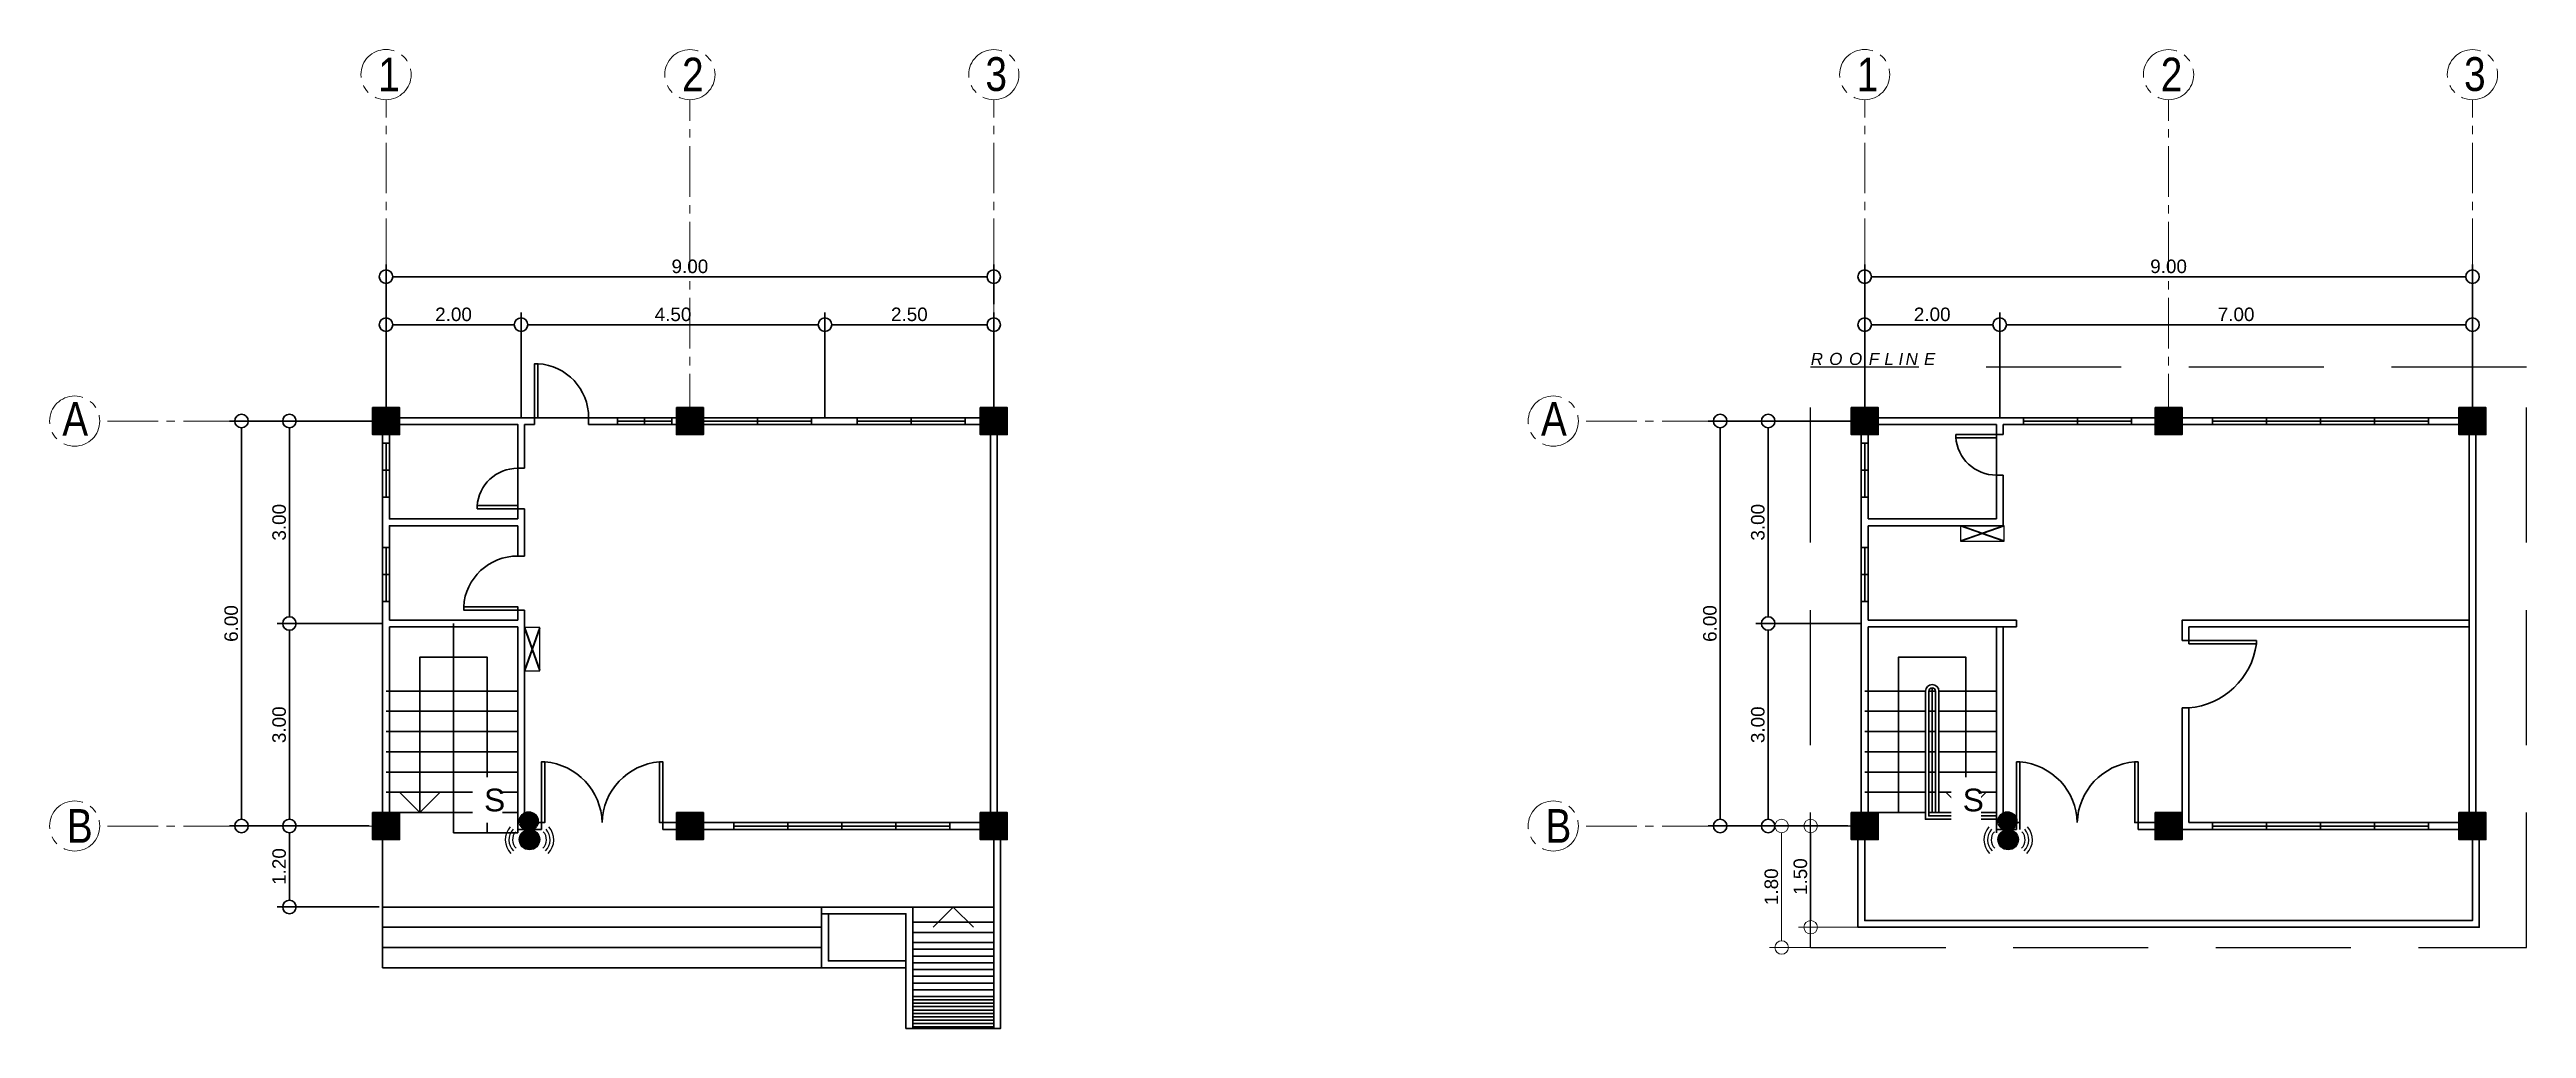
# Model space of a CAD drawing. Header units: metres. Extents: x -460 to 31334, y -1777 to 24987.
# Drawn here: x 1546.42 to 1583.1, y -804.62 to -790.12 of the extents above; entities that cross this region are included whole.
import ezdxf

# ---------------------------------------------------------------- set-up
doc = ezdxf.new("R2010")
doc.units = ezdxf.units.M
doc.header["$MEASUREMENT"] = 0
doc.linetypes.add('CENTER2', pattern=[1.125, 0.75, -0.125, 0.125, -0.125])
doc.linetypes.add('DASHEDX2', pattern=[1.5, 1, -0.5])
doc.layers.get('Defpoints').update_dxf_attribs({"color": 2})
doc.layers.add('Ceiling Line', color=1, linetype='DASHEDX2')
doc.layers.add('DIM', color=8, linetype='Continuous', lineweight=5)
doc.layers.add('Power Layout', color=251, linetype='Continuous', lineweight=30)
doc.layers.add('FIRE BELL', color=7, linetype='Continuous', true_color=0xfb0804, transparency=0.5)
doc.layers.add('LIGHTING FIX', color=2, linetype='Continuous', lineweight=25, true_color=0xffff00)
doc.styles.add('AN100', font='ARIALN.TTF', dxfattribs={"height": 0.25})
doc.styles.get("Standard").update_dxf_attribs({"font": 'arial.ttf'})
doc.dimstyles.get("Standard").update_dxf_attribs({"dimtxt": 0.2, "dimasz": 0.2, "dimexe": 0.18, "dimexo": 0.05, "dimgap": 0.05, "dimtad": 1, "dimzin": 0, "dimdsep": 46, "dimtxsty": 'Standard', "dimblk": 'DOTBLANK', "dimcen": 0.09, "dimclrd": 256, "dimclre": 256, "dimaunit": 1, "dimadec": 6, "dimazin": 0, "dimtfac": 1, "dimtix": 1, "dimtofl": 0, "dimtmove": 0, "dimatfit": 3, "dimfxl": 1, "dimtolj": 1, "dimtzin": 0, "dimlwd": -1, "dimlwe": -1, "dimarcsym": 0})

msp = doc.modelspace()

# ---------------------------------------------------------------- texts
at = {"layer": 'Power Layout', "color": 5, "linetype": 'Continuous', "char_height": 0.5, "width": 0.1151731, "attachment_point": 1, "style": 'AN100'}
for s, insert in [('{\\C3;1}', (1551.28866, -790.23985)), ('{\\C3;2}', (1555.78866, -790.24029)), ('{\\C3;3}', (1560.281, -790.23264)), ('{\\C3;1}', (1573.18505, -790.23985)), ('{\\C3;2}', (1577.68504, -790.24029)), ('{\\C3;3}', (1582.17739, -790.23264)), ('{\\C3;A}', (1546.61121, -795.34123)), ('{\\C3;A}', (1568.50759, -795.34123)), ('{\\C3;B}', (1546.6778, -801.37335))]:
    msp.add_mtext(s, dxfattribs=dict(at, insert=insert))
at = {"layer": 'Power Layout', "transparency": 33554687, "insert": (1572.65117, -794.61334), "char_height": 0.18, "attachment_point": 1}
msp.add_mtext_dynamic_manual_height_columns('\\pi-0.14856;{\\fArial|b0|i1|c0|p34;\\T1.5;ROOFLINE}', width=1.4316647, gutter_width=1, heights=[0], dxfattribs=at)
at = {"layer": 'Power Layout', "insert": (1568.57418, -801.37335), "char_height": 0.5, "width": 0.1151731, "attachment_point": 1, "style": 'AN100'}
msp.add_mtext('{\\C3;B}', dxfattribs=at)

# ---------------------------------------------------------------- blocks, each defined once
blk = doc.blocks.new('_DotBlank')
at = {"color": 0, "linetype": 'ByBlock', "lineweight": -2}
blk.add_line((-0.5, 0), (-1, 0), dxfattribs=at)
blk.add_circle((0, 0), 0.5, dxfattribs=at)
blk = doc.blocks.new('*D2105')
at = {"layer": 'Defpoints', "color": 0, "transparency": 16777216}
for p in [(1560.404, -794.196), (1557.904, -795.624), (1560.404, -795.624)]:
    blk.add_point(p, dxfattribs=at)
at = {"layer": 'Power Layout', "transparency": 16777216}
for p, q in [((1557.904, -795.574), (1557.904, -794.016)), ((1560.404, -795.574), (1560.404, -794.016)), ((1558.104, -794.196), (1560.204, -794.196))]:
    blk.add_line(p, q, dxfattribs=at)
at = {"layer": 'Power Layout', "transparency": 16777216, "xscale": 0.2, "yscale": 0.2, "zscale": 0.2, "rotation": 180}
blk.add_blockref('_DotBlank', (1557.904, -794.196), dxfattribs=at)
at = {"layer": 'Power Layout', "transparency": 16777216, "xscale": 0.2, "yscale": 0.2, "zscale": 0.2}
blk.add_blockref('_DotBlank', (1560.404, -794.196), dxfattribs=at)
at = {"layer": 'Power Layout', "color": 0, "transparency": 16777216, "insert": (1559.154, -794.044), "char_height": 0.2, "attachment_point": 5}
blk.add_mtext('\\A1;2.50', dxfattribs=at)
blk = doc.blocks.new('*D2106')
at = {"layer": 'Defpoints', "color": 0, "transparency": 16777216}
for p in [(1551.404, -795.624), (1549.974, -798.624), (1551.404, -798.624)]:
    blk.add_point(p, dxfattribs=at)
at = {"layer": 'Power Layout', "transparency": 16777216}
for p, q in [((1551.354, -795.624), (1549.794, -795.624)), ((1549.974, -795.824), (1549.974, -798.424)), ((1551.354, -798.624), (1549.794, -798.624))]:
    blk.add_line(p, q, dxfattribs=at)
at = {"layer": 'Power Layout', "transparency": 16777216, "xscale": 0.2, "yscale": 0.2, "zscale": 0.2}
for p, rotation in [((1549.974, -795.624), 90), ((1549.974, -798.624), 270)]:
    blk.add_blockref('_DotBlank', p, dxfattribs=dict(at, rotation=rotation))
at = {"layer": 'Power Layout', "color": 0, "transparency": 16777216, "insert": (1549.822, -797.124), "char_height": 0.2, "attachment_point": 5, "rotation": 90}
blk.add_mtext('\\A1;3.00', dxfattribs=at)
blk = doc.blocks.new('*D2107')
at = {"layer": 'Defpoints', "color": 0, "transparency": 16777216}
for p in [(1553.404, -794.196), (1551.404, -795.624), (1553.404, -795.624)]:
    blk.add_point(p, dxfattribs=at)
at = {"layer": 'Power Layout', "transparency": 16777216}
for p, q in [((1551.404, -795.574), (1551.404, -794.016)), ((1553.404, -795.574), (1553.404, -794.016)), ((1551.604, -794.196), (1553.204, -794.196))]:
    blk.add_line(p, q, dxfattribs=at)
at = {"layer": 'Power Layout', "transparency": 16777216, "xscale": 0.2, "yscale": 0.2, "zscale": 0.2, "rotation": 180}
blk.add_blockref('_DotBlank', (1551.404, -794.196), dxfattribs=at)
at = {"layer": 'Power Layout', "transparency": 16777216, "xscale": 0.2, "yscale": 0.2, "zscale": 0.2}
blk.add_blockref('_DotBlank', (1553.404, -794.196), dxfattribs=at)
at = {"layer": 'Power Layout', "color": 0, "transparency": 16777216, "insert": (1552.404, -794.044), "char_height": 0.2, "attachment_point": 5}
blk.add_mtext('\\A1;2.00', dxfattribs=at)
blk = doc.blocks.new('*D2108')
at = {"layer": 'Defpoints', "color": 0, "transparency": 16777216}
for p in [(1557.904, -794.196), (1553.404, -795.624), (1557.904, -795.624)]:
    blk.add_point(p, dxfattribs=at)
at = {"layer": 'Power Layout', "transparency": 16777216}
for p, q in [((1553.404, -795.574), (1553.404, -794.016)), ((1557.904, -795.574), (1557.904, -794.016)), ((1553.604, -794.196), (1557.704, -794.196))]:
    blk.add_line(p, q, dxfattribs=at)
at = {"layer": 'Power Layout', "transparency": 16777216, "xscale": 0.2, "yscale": 0.2, "zscale": 0.2, "rotation": 180}
blk.add_blockref('_DotBlank', (1553.404, -794.196), dxfattribs=at)
at = {"layer": 'Power Layout', "transparency": 16777216, "xscale": 0.2, "yscale": 0.2, "zscale": 0.2}
blk.add_blockref('_DotBlank', (1557.904, -794.196), dxfattribs=at)
at = {"layer": 'Power Layout', "color": 0, "transparency": 16777216, "insert": (1555.654, -794.044), "char_height": 0.2, "attachment_point": 5}
blk.add_mtext('\\A1;4.50', dxfattribs=at)
blk = doc.blocks.new('*D2109')
at = {"layer": 'Defpoints', "color": 0, "transparency": 16777216}
for p in [(1560.404, -793.485), (1560.404, -793.94), (1551.404, -794.12)]:
    blk.add_point(p, dxfattribs=at)
at = {"layer": 'Power Layout', "transparency": 16777216}
for p, q in [((1551.404, -794.07), (1551.404, -793.305)), ((1560.404, -793.89), (1560.404, -793.305)), ((1551.604, -793.485), (1560.204, -793.485))]:
    blk.add_line(p, q, dxfattribs=at)
at = {"layer": 'Power Layout', "transparency": 16777216, "xscale": 0.2, "yscale": 0.2, "zscale": 0.2, "rotation": 180}
blk.add_blockref('_DotBlank', (1551.404, -793.485), dxfattribs=at)
at = {"layer": 'Power Layout', "transparency": 16777216, "xscale": 0.2, "yscale": 0.2, "zscale": 0.2}
blk.add_blockref('_DotBlank', (1560.404, -793.485), dxfattribs=at)
at = {"layer": 'Power Layout', "color": 0, "transparency": 16777216, "insert": (1555.904, -793.333), "char_height": 0.2, "attachment_point": 5}
blk.add_mtext('\\A1;9.00', dxfattribs=at)
blk = doc.blocks.new('*D2119')
at = {"layer": 'Defpoints', "color": 0, "transparency": 16777216}
for p in [(1551.404, -798.624), (1549.974, -801.624), (1551.204, -801.624)]:
    blk.add_point(p, dxfattribs=at)
at = {"layer": 'Power Layout', "transparency": 16777216}
for p, q in [((1551.354, -798.624), (1549.794, -798.624)), ((1549.974, -798.824), (1549.974, -801.424)), ((1551.154, -801.624), (1549.794, -801.624))]:
    blk.add_line(p, q, dxfattribs=at)
at = {"layer": 'Power Layout', "transparency": 16777216, "xscale": 0.2, "yscale": 0.2, "zscale": 0.2}
for p, rotation in [((1549.974, -798.624), 90), ((1549.974, -801.624), 270)]:
    blk.add_blockref('_DotBlank', p, dxfattribs=dict(at, rotation=rotation))
at = {"layer": 'Power Layout', "color": 0, "transparency": 16777216, "insert": (1549.822, -800.124), "char_height": 0.2, "attachment_point": 5, "rotation": 90}
blk.add_mtext('\\A1;3.00', dxfattribs=at)
blk = doc.blocks.new('*D2120')
at = {"layer": 'Defpoints', "color": 0, "transparency": 16777216}
for p in [(1551.204, -801.624), (1549.974, -802.824), (1551.354, -802.824)]:
    blk.add_point(p, dxfattribs=at)
at = {"layer": 'Power Layout', "transparency": 16777216}
for p, q in [((1551.154, -801.624), (1549.794, -801.624)), ((1549.974, -801.824), (1549.974, -802.624)), ((1551.304, -802.824), (1549.794, -802.824))]:
    blk.add_line(p, q, dxfattribs=at)
at = {"layer": 'Power Layout', "transparency": 16777216, "xscale": 0.2, "yscale": 0.2, "zscale": 0.2}
for p, rotation in [((1549.974, -801.624), 90), ((1549.974, -802.824), 270)]:
    blk.add_blockref('_DotBlank', p, dxfattribs=dict(at, rotation=rotation))
at = {"layer": 'Power Layout', "color": 0, "transparency": 16777216, "insert": (1549.822, -802.224), "char_height": 0.2, "attachment_point": 5, "rotation": 90}
blk.add_mtext('\\A1;1.20', dxfattribs=at)
blk = doc.blocks.new('*D2110')
at = {"layer": 'Defpoints', "color": 0, "transparency": 16777216}
for p in [(1549.264, -795.624), (1550.314, -795.624), (1550.314, -801.624)]:
    blk.add_point(p, dxfattribs=at)
at = {"layer": 'Power Layout', "transparency": 16777216}
for p, q in [((1550.264, -795.624), (1549.084, -795.624)), ((1549.264, -801.424), (1549.264, -795.824)), ((1550.264, -801.624), (1549.084, -801.624))]:
    blk.add_line(p, q, dxfattribs=at)
at = {"layer": 'Power Layout', "transparency": 16777216, "xscale": 0.2, "yscale": 0.2, "zscale": 0.2}
for p, rotation in [((1549.264, -795.624), 90), ((1549.264, -801.624), 270)]:
    blk.add_blockref('_DotBlank', p, dxfattribs=dict(at, rotation=rotation))
at = {"layer": 'Power Layout', "color": 0, "transparency": 16777216, "insert": (1549.112, -798.624), "char_height": 0.2, "attachment_point": 5, "rotation": 90}
blk.add_mtext('\\A1;6.00', dxfattribs=at)
blk = doc.blocks.new('*D2111')
at = {"layer": 'Defpoints', "color": 0, "transparency": 16777216}
for p in [(1573.301, -795.624), (1571.871, -798.624), (1573.301, -798.624)]:
    blk.add_point(p, dxfattribs=at)
at = {"layer": 'Power Layout', "transparency": 16777216}
for p, q in [((1573.251, -795.624), (1571.691, -795.624)), ((1571.871, -795.824), (1571.871, -798.424)), ((1573.251, -798.624), (1571.691, -798.624))]:
    blk.add_line(p, q, dxfattribs=at)
at = {"layer": 'Power Layout', "transparency": 16777216, "xscale": 0.2, "yscale": 0.2, "zscale": 0.2}
for p, rotation in [((1571.871, -795.624), 90), ((1571.871, -798.624), 270)]:
    blk.add_blockref('_DotBlank', p, dxfattribs=dict(at, rotation=rotation))
at = {"layer": 'Power Layout', "color": 0, "transparency": 16777216, "insert": (1571.719, -797.124), "char_height": 0.2, "attachment_point": 5, "rotation": 90}
blk.add_mtext('\\A1;3.00', dxfattribs=at)
blk = doc.blocks.new('*D2112')
at = {"layer": 'Defpoints', "color": 0, "transparency": 16777216}
for p in [(1575.301, -794.196), (1573.301, -795.624), (1575.301, -795.624)]:
    blk.add_point(p, dxfattribs=at)
at = {"layer": 'Power Layout', "transparency": 16777216}
for p, q in [((1573.301, -795.574), (1573.301, -794.016)), ((1575.301, -795.574), (1575.301, -794.016)), ((1573.501, -794.196), (1575.101, -794.196))]:
    blk.add_line(p, q, dxfattribs=at)
at = {"layer": 'Power Layout', "transparency": 16777216, "xscale": 0.2, "yscale": 0.2, "zscale": 0.2, "rotation": 180}
blk.add_blockref('_DotBlank', (1573.301, -794.196), dxfattribs=at)
at = {"layer": 'Power Layout', "transparency": 16777216, "xscale": 0.2, "yscale": 0.2, "zscale": 0.2}
blk.add_blockref('_DotBlank', (1575.301, -794.196), dxfattribs=at)
at = {"layer": 'Power Layout', "color": 0, "transparency": 16777216, "insert": (1574.301, -794.044), "char_height": 0.2, "attachment_point": 5}
blk.add_mtext('\\A1;2.00', dxfattribs=at)
blk = doc.blocks.new('*D2113')
at = {"layer": 'Defpoints', "color": 0, "transparency": 16777216}
for p in [(1582.301, -794.196), (1575.301, -795.624), (1582.301, -795.674)]:
    blk.add_point(p, dxfattribs=at)
at = {"layer": 'Power Layout', "transparency": 16777216}
for p, q in [((1575.301, -795.574), (1575.301, -794.016)), ((1582.301, -795.624), (1582.301, -794.016)), ((1575.501, -794.196), (1582.101, -794.196))]:
    blk.add_line(p, q, dxfattribs=at)
at = {"layer": 'Power Layout', "transparency": 16777216, "xscale": 0.2, "yscale": 0.2, "zscale": 0.2, "rotation": 180}
blk.add_blockref('_DotBlank', (1575.301, -794.196), dxfattribs=at)
at = {"layer": 'Power Layout', "transparency": 16777216, "xscale": 0.2, "yscale": 0.2, "zscale": 0.2}
blk.add_blockref('_DotBlank', (1582.301, -794.196), dxfattribs=at)
at = {"layer": 'Power Layout', "color": 0, "transparency": 16777216, "insert": (1578.801, -794.044), "char_height": 0.2, "attachment_point": 5}
blk.add_mtext('\\A1;7.00', dxfattribs=at)
blk = doc.blocks.new('*D2114')
at = {"layer": 'Defpoints', "color": 0, "transparency": 16777216}
for p in [(1582.301, -793.485), (1573.301, -794.657), (1582.301, -794.477)]:
    blk.add_point(p, dxfattribs=at)
at = {"layer": 'Power Layout', "transparency": 16777216}
for p, q in [((1573.301, -794.607), (1573.301, -793.305)), ((1582.301, -794.427), (1582.301, -793.305)), ((1573.501, -793.485), (1582.101, -793.485))]:
    blk.add_line(p, q, dxfattribs=at)
at = {"layer": 'Power Layout', "transparency": 16777216, "xscale": 0.2, "yscale": 0.2, "zscale": 0.2, "rotation": 180}
blk.add_blockref('_DotBlank', (1573.301, -793.485), dxfattribs=at)
at = {"layer": 'Power Layout', "transparency": 16777216, "xscale": 0.2, "yscale": 0.2, "zscale": 0.2}
blk.add_blockref('_DotBlank', (1582.301, -793.485), dxfattribs=at)
at = {"layer": 'Power Layout', "color": 0, "transparency": 16777216, "insert": (1577.801, -793.333), "char_height": 0.2, "attachment_point": 5}
blk.add_mtext('\\A1;9.00', dxfattribs=at)
blk = doc.blocks.new('*D2115')
at = {"layer": 'Defpoints', "color": 0, "transparency": 16777216}
for p in [(1573.301, -798.624), (1571.871, -801.624), (1573.101, -801.624)]:
    blk.add_point(p, dxfattribs=at)
at = {"layer": 'Power Layout', "transparency": 16777216}
for p, q in [((1573.251, -798.624), (1571.691, -798.624)), ((1571.871, -798.824), (1571.871, -801.424)), ((1573.051, -801.624), (1571.691, -801.624))]:
    blk.add_line(p, q, dxfattribs=at)
at = {"layer": 'Power Layout', "transparency": 16777216, "xscale": 0.2, "yscale": 0.2, "zscale": 0.2}
for p, rotation in [((1571.871, -798.624), 90), ((1571.871, -801.624), 270)]:
    blk.add_blockref('_DotBlank', p, dxfattribs=dict(at, rotation=rotation))
at = {"layer": 'Power Layout', "color": 0, "transparency": 16777216, "insert": (1571.719, -800.124), "char_height": 0.2, "attachment_point": 5, "rotation": 90}
blk.add_mtext('\\A1;3.00', dxfattribs=at)
blk = doc.blocks.new('*D2116')
at = {"layer": 'Defpoints', "color": 0, "transparency": 16777216}
for p in [(1571.161, -795.624), (1572.21, -795.624), (1572.21, -801.624)]:
    blk.add_point(p, dxfattribs=at)
at = {"layer": 'Power Layout', "transparency": 16777216}
for p, q in [((1572.16, -795.624), (1570.981, -795.624)), ((1571.161, -801.424), (1571.161, -795.824)), ((1572.16, -801.624), (1570.981, -801.624))]:
    blk.add_line(p, q, dxfattribs=at)
at = {"layer": 'Power Layout', "transparency": 16777216, "xscale": 0.2, "yscale": 0.2, "zscale": 0.2}
for p, rotation in [((1571.161, -795.624), 90), ((1571.161, -801.624), 270)]:
    blk.add_blockref('_DotBlank', p, dxfattribs=dict(at, rotation=rotation))
at = {"layer": 'Power Layout', "color": 0, "transparency": 16777216, "insert": (1571.009, -798.624), "char_height": 0.2, "attachment_point": 5, "rotation": 90}
blk.add_mtext('\\A1;6.00', dxfattribs=at)
blk = doc.blocks.new('*D2117')
at = {"layer": 'Defpoints', "color": 0, "transparency": 16777216}
for p in [(1572.071, -801.624), (1573.101, -801.624), (1573.201, -803.424)]:
    blk.add_point(p, dxfattribs=at)
at = {"layer": 'DIM', "transparency": 16777216}
for p, q in [((1573.051, -801.624), (1571.891, -801.624)), ((1572.071, -803.224), (1572.071, -801.824)), ((1573.151, -803.424), (1571.891, -803.424))]:
    blk.add_line(p, q, dxfattribs=at)
at = {"layer": 'DIM', "transparency": 16777216, "xscale": 0.2, "yscale": 0.2, "zscale": 0.2}
for p, rotation in [((1572.071, -801.624), 90), ((1572.071, -803.424), 270)]:
    blk.add_blockref('_DotBlank', p, dxfattribs=dict(at, rotation=rotation))
at = {"layer": 'DIM', "color": 0, "transparency": 16777216, "insert": (1571.919, -802.524), "char_height": 0.2, "attachment_point": 5, "rotation": 90}
blk.add_mtext('\\A1;1.80', dxfattribs=at)
blk = doc.blocks.new('*D2118')
at = {"layer": 'Defpoints', "color": 0, "transparency": 16777216}
for p in [(1572.501, -801.624), (1573.301, -801.624), (1573.401, -803.124)]:
    blk.add_point(p, dxfattribs=at)
at = {"layer": 'DIM', "transparency": 16777216}
for p, q in [((1573.251, -801.624), (1572.321, -801.624)), ((1572.501, -802.924), (1572.501, -801.824)), ((1573.351, -803.124), (1572.321, -803.124))]:
    blk.add_line(p, q, dxfattribs=at)
at = {"layer": 'DIM', "transparency": 16777216, "xscale": 0.2, "yscale": 0.2, "zscale": 0.2}
for p, rotation in [((1572.501, -801.624), 90), ((1572.501, -803.124), 270)]:
    blk.add_blockref('_DotBlank', p, dxfattribs=dict(at, rotation=rotation))
at = {"layer": 'DIM', "color": 0, "transparency": 16777216, "insert": (1572.349, -802.374), "char_height": 0.2, "attachment_point": 5, "rotation": 90}
blk.add_mtext('\\A1;1.50', dxfattribs=at)
blk = doc.blocks.new('FB')
at = {"layer": 'FIRE BELL', "transparency": 33554687}
h = blk.add_hatch(color=256, dxfattribs=at)
h.dxf.hatch_style = 1
h.paths.add_polyline_path([(806, -258.07, 1), (808.67, -258.07, 1)])
at = {"layer": 'FIRE BELL'}
blk.add_circle((807.33, -258.07), 1.34, dxfattribs=at)
for centre, radius, start, end in [((806.69, -258.09), 2.53, 137.6969, 225.0018), ((806.69, -258.09), 2.05, 137.6969, 225.0018), ((806.69, -258.09), 1.57, 137.6969, 225.0018), ((807.98, -258.09), 1.57, 314.9982, 42.3031), ((807.98, -258.09), 2.05, 314.9982, 42.3031), ((807.98, -258.09), 2.53, 314.9982, 42.3031)]:
    blk.add_arc(centre, radius, start, end, dxfattribs=at)
blk = doc.blocks.new('FIRE EXT')
at = {"layer": 'FIRE BELL', "transparency": 33554687}
h = blk.add_hatch(color=256, dxfattribs=at)
h.dxf.hatch_style = 1
h.paths.add_polyline_path([(869.31, -254.67), (866.24, -253.58), (866.09, -253.58), (866.09, -253.63), (869.16, -254.72), (866.09, -255.81), (866.09, -255.86), (866.24, -255.86), (869.31, -254.77), (872.37, -255.86), (872.52, -255.86), (872.52, -255.81), (869.45, -254.72), (872.52, -253.63), (872.52, -253.58), (872.37, -253.58)])
at = {"layer": 'FIRE BELL'}
for p, q in [((866.09, -253.63), (869.16, -254.72)), ((866.09, -255.81), (869.16, -254.72)), ((866.24, -253.58), (869.31, -254.67)), ((866.24, -255.86), (869.31, -254.77)), ((869.31, -254.67), (872.37, -253.58)), ((869.31, -254.77), (872.37, -255.86)), ((869.45, -254.72), (872.52, -253.63)), ((869.45, -254.72), (872.52, -255.81))]:
    blk.add_line(p, q, dxfattribs=at)
blk.add_lwpolyline([(866.09, -253.58), (872.52, -253.58), (872.52, -255.86), (866.09, -255.86)], close=True, dxfattribs=at)

# ---------------------------------------------------------------- dimensions: what is measured, and where the dimension line sits
at = {"layer": 'DIM', "color": 0}
for base, p1, p2, picture, middle in [((1572.07069, -801.62428), (1573.20069, -803.42428), (1573.10069, -801.62428), '*D2117', (1571.91858, -802.52428)), ((1572.50069, -801.62428), (1573.40069, -803.12428), (1573.30069, -801.62428), '*D2118', (1572.34858, -802.37428))]:
    dim = msp.add_linear_dim(base=base, p1=p1, p2=p2, angle=270, dimstyle='Standard', dxfattribs=at)
    dim.commit()
    dim.dimension.update_dxf_attribs({"geometry": picture, "text_midpoint": middle})
at = {"layer": 'Power Layout'}
for base, p1, p2, picture, middle in [((1560.40431, -793.48481), (1551.40431, -794.12005), (1560.40431, -793.94005), '*D2109', (1555.90431, -793.33269)), ((1582.30069, -793.48481), (1573.30069, -794.65716), (1582.30069, -794.47716), '*D2114', (1577.80069, -793.33269)), ((1553.40431, -794.19581), (1551.40431, -795.62428), (1553.40431, -795.62428), '*D2107', (1552.40431, -794.04369)), ((1557.90431, -794.19581), (1553.40431, -795.62428), (1557.90431, -795.62428), '*D2108', (1555.65431, -794.04369)), ((1560.40431, -794.19581), (1557.90431, -795.62428), (1560.40431, -795.62428), '*D2105', (1559.15431, -794.04369)), ((1575.30069, -794.19581), (1573.30069, -795.62428), (1575.30069, -795.62428), '*D2112', (1574.30069, -794.04369)), ((1582.30069, -794.19581), (1575.30069, -795.62428), (1582.30069, -795.67428), '*D2113', (1578.80069, -794.04369))]:
    dim = msp.add_linear_dim(base=base, p1=p1, p2=p2, dimstyle='Standard', dxfattribs=at)
    dim.commit()
    dim.dimension.update_dxf_attribs({"geometry": picture, "text_midpoint": middle})
for base, p1, p2, picture, middle in [((1549.26431, -795.62428), (1550.31377, -801.62428), (1550.31377, -795.62428), '*D2110', (1549.11219, -798.62428)), ((1549.97431, -798.62428), (1551.40431, -795.62428), (1551.40431, -798.62428), '*D2106', (1549.82213, -797.12428)), ((1571.16069, -795.62428), (1572.21015, -801.62428), (1572.21015, -795.62428), '*D2116', (1571.00858, -798.62428)), ((1571.87069, -798.62428), (1573.30069, -795.62428), (1573.30069, -798.62428), '*D2111', (1571.71851, -797.12428)), ((1549.97431, -801.62428), (1551.40431, -798.62428), (1551.20431, -801.62428), '*D2119', (1549.82213, -800.12428)), ((1571.87069, -801.62428), (1573.30069, -798.62428), (1573.10069, -801.62428), '*D2115', (1571.71851, -800.12428)), ((1549.97431, -802.82428), (1551.20431, -801.62428), (1551.35431, -802.82428), '*D2120', (1549.82219, -802.22428))]:
    dim = msp.add_linear_dim(base=base, p1=p1, p2=p2, angle=90, dimstyle='Standard', dxfattribs=at)
    dim.commit()
    dim.dimension.update_dxf_attribs({"geometry": picture, "text_midpoint": middle})

# ---------------------------------------------------------------- hatches: boundary and pattern name
at = {"layer": 'LIGHTING FIX', "lineweight": 30, "ltscale": 10}
h = msp.add_hatch(color=256, dxfattribs=at)
h.dxf.hatch_style = 1
h.paths.add_polyline_path([(1553.64974, -801.55346, 1), (1553.38674, -801.55346, 1)])
h = msp.add_hatch(color=256, dxfattribs=at)
h.dxf.hatch_style = 1
h.paths.add_polyline_path([(1575.54613, -801.55346, 1), (1575.28313, -801.55346, 1)])
at = {"layer": 'Power Layout'}
h = msp.add_hatch(color=256, dxfattribs=at)
h.dxf.hatch_style = 1
h.paths.add_polyline_path([(1551.20431, -795.42428), (1551.60431, -795.42428), (1551.60431, -795.82428), (1551.20431, -795.82428)])
h = msp.add_hatch(color=256, dxfattribs=at)
h.dxf.hatch_style = 1
h.paths.add_polyline_path([(1555.70431, -795.42428), (1556.10431, -795.42428), (1556.10431, -795.82428), (1555.70431, -795.82428)])
h = msp.add_hatch(color=256, dxfattribs=at)
h.dxf.hatch_style = 1
h.paths.add_polyline_path([(1560.20431, -795.42428), (1560.60431, -795.42428), (1560.60431, -795.82428), (1560.20431, -795.82428)])
h = msp.add_hatch(color=256, dxfattribs=at)
h.dxf.hatch_style = 1
h.paths.add_polyline_path([(1573.10069, -795.42428), (1573.50069, -795.42428), (1573.50069, -795.82428), (1573.10069, -795.82428)])
h = msp.add_hatch(color=256, dxfattribs=at)
h.dxf.hatch_style = 1
h.paths.add_polyline_path([(1577.60069, -795.42428), (1578.00069, -795.42428), (1578.00069, -795.82428), (1577.60069, -795.82428)])
h = msp.add_hatch(color=256, dxfattribs=at)
h.dxf.hatch_style = 1
h.paths.add_polyline_path([(1582.10069, -795.42428), (1582.50069, -795.42428), (1582.50069, -795.82428), (1582.10069, -795.82428)])
h = msp.add_hatch(color=256, dxfattribs=at)
h.dxf.hatch_style = 1
h.paths.add_polyline_path([(1551.20431, -801.42428), (1551.60431, -801.42428), (1551.60431, -801.82428), (1551.20431, -801.82428)])
h = msp.add_hatch(color=256, dxfattribs=at)
h.dxf.hatch_style = 1
h.paths.add_polyline_path([(1555.70431, -801.42428), (1556.10431, -801.42428), (1556.10431, -801.82428), (1555.70431, -801.82428)])
h = msp.add_hatch(color=256, dxfattribs=at)
h.dxf.hatch_style = 1
h.paths.add_polyline_path([(1560.20431, -801.42428), (1560.60431, -801.42428), (1560.60431, -801.82428), (1560.20431, -801.82428)])
h = msp.add_hatch(color=256, dxfattribs=at)
h.dxf.hatch_style = 1
h.paths.add_polyline_path([(1573.10069, -801.42428), (1573.50069, -801.42428), (1573.50069, -801.82428), (1573.10069, -801.82428)])
h = msp.add_hatch(color=256, dxfattribs=at)
h.dxf.hatch_style = 1
h.paths.add_polyline_path([(1577.60069, -801.42428), (1578.00069, -801.42428), (1578.00069, -801.82428), (1577.60069, -801.82428)])
h = msp.add_hatch(color=256, dxfattribs=at)
h.dxf.hatch_style = 1
h.paths.add_polyline_path([(1582.10069, -801.42428), (1582.50069, -801.42428), (1582.50069, -801.82428), (1582.10069, -801.82428)])

# ---------------------------------------------------------------- linework, layer by layer
at = {"lineweight": 50, "ltscale": 10}
for centre in [(1553.51824, -801.55346), (1575.41463, -801.55346)]:
    msp.add_circle(centre, 0.1315, dxfattribs=at)
at = {"layer": 'Ceiling Line', "ltscale": 2}
for p, q in [((1583.10069, -794.82428), (1572.50069, -794.82428)), ((1572.50069, -803.42428), (1572.50069, -794.82428)), ((1583.10069, -803.42428), (1583.10069, -794.82428)), ((1572.50069, -803.42428), (1583.10069, -803.42428))]:
    msp.add_line(p, q, dxfattribs=at)
at = {"layer": 'Power Layout', "color": 18, "linetype": 'CENTER2', "lineweight": 9, "true_color": 0x000000}
for p, q in [((1551.40431, -795.62428), (1551.40431, -790.86269)), ((1555.90431, -795.67428), (1555.90431, -790.86313)), ((1560.40431, -795.62428), (1560.40431, -790.86357)), ((1573.30069, -795.62428), (1573.30069, -790.86269)), ((1577.80069, -795.67428), (1577.80069, -790.86313)), ((1582.30069, -795.62428), (1582.30069, -790.86357))]:
    msp.add_line(p, q, dxfattribs=at)
at = {"layer": 'Power Layout', "lineweight": 18, "transparency": 33554687}
msp.add_line((1560.40431, -794.97428), (1560.40431, -795.42428), dxfattribs=at)
at = {"layer": 'Power Layout'}
for p, q in [((1552.95431, -795.57428), (1554.95431, -795.57428)), ((1555.70431, -795.57428), (1554.55431, -795.57428)), ((1560.35431, -795.82428), (1560.35431, -796.12428)), ((1573.35069, -797.97428), (1573.35069, -797.54378)), ((1573.35069, -798.57428), (1573.35069, -797.97428)), ((1575.55069, -798.67428), (1575.55069, -798.57428)), ((1578.00069, -798.87428), (1578.00069, -798.67428)), ((1578.10069, -798.92538), (1578.10069, -798.67428)), ((1578.10069, -798.87428), (1578.00069, -798.87428)), ((1578.00069, -798.87428), (1578.10069, -798.87428)), ((1578.10069, -798.87428), (1579.10069, -798.87428)), ((1578.10069, -798.92538), (1578.10069, -798.87428)), ((1578.10069, -798.92538), (1579.10069, -798.92538)), ((1579.10069, -798.92538), (1579.10069, -798.87428)), ((1578.10069, -799.87428), (1578.00069, -799.87428)), ((1578.00069, -801.57428), (1578.00069, -799.87428)), ((1578.10069, -801.57428), (1578.10069, -799.87428)), ((1560.35431, -801.42428), (1560.35431, -801.12428)), ((1553.45431, -801.57428), (1553.70431, -801.57428)), ((1553.70431, -801.57428), (1553.70431, -801.67428)), ((1555.50431, -801.57428), (1555.50431, -801.67428)), ((1556.10431, -801.57428), (1557.95431, -801.57428)), ((1556.55431, -801.62428), (1559.75431, -801.62428)), ((1559.75431, -801.57428), (1559.75431, -801.67428)), ((1575.35069, -801.57428), (1575.60069, -801.57428)), ((1575.60069, -801.57428), (1575.60069, -801.67428))]:
    msp.add_line(p, q, dxfattribs=at)
for points in [[(1553.60431, -795.57428), (1553.60431, -794.77428), (1553.65431, -794.77428), (1553.65431, -795.57428)], [(1551.20431, -795.42428), (1551.60431, -795.42428), (1551.60431, -795.82428), (1551.20431, -795.82428)], [(1555.70431, -795.42428), (1556.10431, -795.42428), (1556.10431, -795.82428), (1555.70431, -795.82428)], [(1560.20431, -795.42428), (1560.60431, -795.42428), (1560.60431, -795.82428), (1560.20431, -795.82428)], [(1573.10069, -795.42428), (1573.50069, -795.42428), (1573.50069, -795.82428), (1573.10069, -795.82428)], [(1577.60069, -795.42428), (1578.00069, -795.42428), (1578.00069, -795.82428), (1577.60069, -795.82428)], [(1582.10069, -795.42428), (1582.50069, -795.42428), (1582.50069, -795.82428), (1582.10069, -795.82428)], [(1575.25069, -795.82428), (1574.65069, -795.82428), (1574.65069, -795.87428), (1575.25069, -795.87428)], [(1553.35431, -796.92428), (1552.75431, -796.92428), (1552.75431, -796.87428), (1553.35431, -796.87428)], [(1553.35431, -798.42428), (1552.55431, -798.42428), (1552.55431, -798.37428), (1553.35431, -798.37428)], [(1553.70431, -801.57428), (1553.75431, -801.57428), (1553.75431, -800.67428), (1553.70431, -800.67428)], [(1555.50431, -801.57428), (1555.45431, -801.57428), (1555.45431, -800.67428), (1555.50431, -800.67428)], [(1575.54959, -801.57428), (1575.59959, -801.57428), (1575.59959, -800.67428), (1575.54959, -800.67428)], [(1577.34959, -801.57428), (1577.29959, -801.57428), (1577.29959, -800.67428), (1577.34959, -800.67428)], [(1551.20431, -801.42428), (1551.60431, -801.42428), (1551.60431, -801.82428), (1551.20431, -801.82428)], [(1555.70431, -801.42428), (1556.10431, -801.42428), (1556.10431, -801.82428), (1555.70431, -801.82428)], [(1560.20431, -801.42428), (1560.60431, -801.42428), (1560.60431, -801.82428), (1560.20431, -801.82428)], [(1573.10069, -801.42428), (1573.50069, -801.42428), (1573.50069, -801.82428), (1573.10069, -801.82428)], [(1577.60069, -801.42428), (1578.00069, -801.42428), (1578.00069, -801.82428), (1577.60069, -801.82428)], [(1582.10069, -801.42428), (1582.50069, -801.42428), (1582.50069, -801.82428), (1582.10069, -801.82428)]]:
    msp.add_lwpolyline(points, close=True, dxfattribs=at)
for points in [[(1553.65431, -794.77428, -0.39758741), (1554.40431, -795.57428, -0.24495384)], [(1574.65032, -795.86213, 0.39758741), (1575.24995, -796.42428, 0.39758741)], [(1552.75394, -796.88643, -0.39758741), (1553.35357, -796.32428, -0.39758741)], [(1552.55431, -798.37428, -0.39758741), (1553.35431, -797.62428, -0.24495384)], [(1579.10069, -798.92538, -0.35176022), (1578.10069, -799.87428, -2.65601721)], [(1574.20083, -799.62428, -0.96570808), (1574.40056, -799.62428, -0.92882439)], [(1574.25069, -799.62428, -0.92882439), (1574.35069, -799.62428, 0.36860999)], [(1553.75541, -800.67428, -0.38521263), (1554.60431, -801.57428, -2.65601721)], [(1555.45321, -800.67428, 0.38521263), (1554.60431, -801.57428, 2.65601721)], [(1575.60069, -800.67428, -0.38521263), (1576.44959, -801.57428, -2.65601721)], [(1577.29849, -800.67428, 0.38521263), (1576.44959, -801.57428, 2.65601721)]]:
    msp.add_lwpolyline(points, format="xyb", dxfattribs=at)
at = {"layer": 'Power Layout', "color": 18, "linetype": 'CENTER2', "lineweight": 9, "true_color": 0x000000}
for points in [[(1551.40431, -795.62428), (1547.16536, -795.62428)], [(1573.30069, -795.62428), (1569.06175, -795.62428)], [(1551.40431, -801.62428), (1547.16536, -801.62428)], [(1573.30069, -801.62428), (1569.06175, -801.62428)]]:
    msp.add_lwpolyline(points, dxfattribs=at)
at = {"layer": 'Power Layout'}
for points in [[(1551.35431, -795.62428), (1551.35431, -801.42428)], [(1551.40431, -795.57428), (1560.40431, -795.57428)], [(1551.40431, -795.67428), (1553.35431, -795.67428), (1553.35431, -797.07428)], [(1551.45431, -795.62428), (1551.45431, -797.07428), (1553.35431, -797.07428)], [(1553.45357, -795.67428), (1553.60431, -795.67428)], [(1553.45357, -796.32428), (1553.45357, -795.67428)], [(1553.60431, -795.67428), (1553.60431, -795.57428)], [(1554.40431, -795.67428), (1554.40431, -795.57428)], [(1554.40431, -795.67428), (1557.85431, -795.67428)], [(1554.83431, -795.67428), (1554.83431, -795.57428)], [(1555.63431, -795.62428), (1554.83431, -795.62428)], [(1555.23431, -795.67428), (1555.23431, -795.57428)], [(1555.63431, -795.67428), (1555.63431, -795.57428)], [(1555.70431, -795.67428), (1555.70431, -795.57428)], [(1556.10431, -795.67428), (1556.10431, -795.57428)], [(1556.10431, -795.62428), (1557.70431, -795.62428)], [(1556.90431, -795.67428), (1556.90431, -795.57428)], [(1556.90431, -795.67428), (1556.90431, -795.57428)], [(1557.70431, -795.67428), (1557.70431, -795.57428)], [(1557.85431, -795.67428), (1560.40431, -795.67428)], [(1558.37931, -795.67428), (1558.37931, -795.57428)], [(1558.37931, -795.62428), (1559.97931, -795.62428)], [(1559.17931, -795.67428), (1559.17931, -795.57428)], [(1559.17931, -795.67428), (1559.17931, -795.57428)], [(1559.97931, -795.67428), (1559.97931, -795.57428)], [(1560.35431, -795.62428), (1560.35431, -798.57428)], [(1560.45431, -795.62428), (1560.45431, -801.62428)], [(1573.25069, -801.42428), (1573.25069, -795.57428), (1582.30069, -795.57428)], [(1573.35069, -797.07428), (1573.35069, -795.67428), (1575.25069, -795.67428)], [(1575.25069, -795.67428), (1575.25069, -797.07428)], [(1575.25069, -795.82428), (1575.35069, -795.82428)], [(1575.35069, -795.67428), (1578.00069, -795.67428)], [(1575.35069, -795.67428), (1575.35069, -795.82428)], [(1575.65069, -795.67428), (1575.65069, -795.57428)], [(1575.65069, -795.62428), (1577.25069, -795.62428)], [(1576.45069, -795.67428), (1576.45069, -795.57428)], [(1576.45069, -795.67428), (1576.45069, -795.57428)], [(1577.25069, -795.67428), (1577.25069, -795.57428)], [(1578.00069, -795.67428), (1582.30069, -795.67428)], [(1578.45069, -795.67428), (1578.45069, -795.57428)], [(1581.65069, -795.62428), (1578.45069, -795.62428)], [(1579.25069, -795.67428), (1579.25069, -795.57428)], [(1579.25069, -795.67428), (1579.25069, -795.57428)], [(1580.05069, -795.67428), (1580.05069, -795.57428)], [(1580.85069, -795.67428), (1580.85069, -795.57428)], [(1581.65069, -795.67428), (1581.65069, -795.57428)], [(1582.25069, -795.62428), (1582.25069, -801.62428)], [(1582.35069, -795.62428), (1582.35069, -801.62428)], [(1551.45431, -795.94928), (1551.35431, -795.94928)], [(1551.40431, -795.94928), (1551.40431, -796.74928)], [(1573.35069, -795.94928), (1573.25069, -795.94928)], [(1573.30069, -795.94928), (1573.30069, -796.74928)], [(1551.45431, -796.34928), (1551.35431, -796.34928)], [(1553.35357, -796.32428), (1553.45357, -796.32428)], [(1573.35069, -796.34928), (1573.25069, -796.34928)], [(1575.25069, -796.42428), (1575.35069, -796.42428)], [(1575.35069, -796.42428), (1575.35069, -797.17428)], [(1551.45431, -796.74928), (1551.35431, -796.74928)], [(1553.35431, -796.92428), (1553.45431, -796.92428)], [(1553.45431, -796.92428), (1553.45431, -797.62428)], [(1573.35069, -796.74928), (1573.25069, -796.74928)], [(1551.45431, -798.57428), (1551.45431, -797.17428), (1553.35431, -797.17428)], [(1553.35431, -797.17428), (1553.35431, -797.62428)], [(1573.35069, -797.07428), (1575.25069, -797.07428)], [(1573.35069, -798.57428), (1573.35069, -797.17428)], [(1573.35069, -797.17428), (1575.35069, -797.17428)], [(1551.45431, -797.49928), (1551.35431, -797.49928)], [(1551.40431, -798.29928), (1551.40431, -797.49928)], [(1553.35431, -797.62428), (1553.45431, -797.62428)], [(1573.35069, -797.49928), (1573.25069, -797.49928)], [(1573.30069, -798.29928), (1573.30069, -797.49928)], [(1551.45431, -797.89928), (1551.35431, -797.89928)], [(1573.35069, -797.89928), (1573.25069, -797.89928)], [(1551.45431, -798.29928), (1551.35431, -798.29928)], [(1553.35431, -798.42428), (1553.35431, -798.57428)], [(1553.35431, -798.42428), (1553.45431, -798.42428)], [(1553.45431, -798.42428), (1553.45431, -801.57428), (1553.70431, -801.57428)], [(1573.35069, -798.29928), (1573.25069, -798.29928)], [(1551.45431, -798.57428), (1553.35431, -798.57428)], [(1551.45431, -798.67428), (1553.35431, -798.67428)], [(1551.45431, -801.42428), (1551.45431, -798.67428)], [(1552.40431, -799.62428), (1552.40431, -798.62428)], [(1553.35431, -798.67428), (1553.35431, -801.67428), (1553.70431, -801.67428)], [(1560.35431, -798.57428), (1560.35431, -801.62428)], [(1573.35069, -798.57428), (1575.55069, -798.57428)], [(1573.35069, -801.42428), (1573.35069, -798.67428)], [(1573.35069, -798.67428), (1575.55069, -798.67428)], [(1575.25069, -798.67428), (1575.25069, -801.67428), (1575.54959, -801.67428)], [(1575.35069, -798.67428), (1575.35069, -801.57428), (1575.54959, -801.57428)], [(1578.00069, -798.87428), (1578.00069, -798.57428), (1582.25069, -798.57428)], [(1578.10069, -798.67428), (1582.25069, -798.67428)], [(1552.90431, -801.72428), (1552.90431, -799.12428), (1551.90431, -799.12428), (1551.90431, -801.42428)], [(1574.80069, -801.42428), (1574.80069, -799.12428), (1573.80069, -799.12428), (1573.80069, -801.42428)], [(1574.30069, -799.62428), (1574.30069, -799.57784)], [(1552.40431, -799.62428), (1551.40431, -799.62428)], [(1552.40431, -799.92428), (1551.40431, -799.92428)], [(1552.40431, -799.62428), (1552.40431, -801.72428)], [(1553.35431, -799.62428), (1552.40431, -799.62428)], [(1553.35431, -799.92428), (1552.40431, -799.92428)], [(1574.20083, -799.62428), (1573.30069, -799.62428)], [(1574.20069, -799.92428), (1573.30069, -799.92428)], [(1575.25069, -801.52428), (1574.20069, -801.52428), (1574.20069, -799.62428)], [(1574.25069, -799.62428), (1574.25069, -801.47428), (1575.25069, -801.47428)], [(1574.30069, -799.62428), (1574.25069, -799.62428)], [(1574.30069, -799.92428), (1574.25069, -799.92428)], [(1574.30069, -799.62428), (1574.30069, -801.42428)], [(1574.35069, -799.62428), (1574.30069, -799.62428)], [(1574.35069, -799.92428), (1574.30069, -799.92428)], [(1574.35069, -799.62428), (1574.35069, -801.42428)], [(1575.25069, -799.62428), (1574.40056, -799.62428)], [(1574.40069, -799.62428), (1574.40069, -801.42428)], [(1575.25069, -799.92428), (1574.40069, -799.92428)], [(1552.40431, -800.22428), (1551.40431, -800.22428)], [(1553.35431, -800.22428), (1552.40431, -800.22428)], [(1574.20069, -800.22428), (1573.30069, -800.22428)], [(1574.30069, -800.22428), (1574.25069, -800.22428)], [(1574.35069, -800.22428), (1574.30069, -800.22428)], [(1575.25069, -800.22428), (1574.40069, -800.22428)], [(1552.40431, -800.52428), (1551.40431, -800.52428)], [(1553.35431, -800.52428), (1552.40431, -800.52428)], [(1574.20069, -800.52428), (1573.30069, -800.52428)], [(1574.30069, -800.52428), (1574.25069, -800.52428)], [(1574.35069, -800.52428), (1574.30069, -800.52428)], [(1575.25069, -800.52428), (1574.40069, -800.52428)], [(1552.40431, -800.82428), (1551.40431, -800.82428)], [(1553.35431, -800.82428), (1552.40431, -800.82428)], [(1574.20069, -800.82428), (1573.30069, -800.82428)], [(1574.30069, -800.82428), (1574.25069, -800.82428)], [(1574.35069, -800.82428), (1574.30069, -800.82428)], [(1575.25069, -800.82428), (1574.40069, -800.82428)], [(1552.40431, -801.12428), (1551.40431, -801.12428)], [(1552.40431, -801.42428), (1551.40431, -801.42428)], [(1552.20431, -801.12428), (1551.90431, -801.42428), (1551.60431, -801.12428)], [(1553.35431, -801.12428), (1552.40431, -801.12428)], [(1553.35431, -801.42428), (1552.40431, -801.42428)], [(1574.20069, -801.12428), (1573.30069, -801.12428)], [(1574.20069, -801.42428), (1573.30069, -801.42428)], [(1574.30069, -801.12428), (1574.25069, -801.12428)], [(1574.30069, -801.42428), (1574.25069, -801.42428)], [(1574.35069, -801.12428), (1574.30069, -801.12428)], [(1575.25069, -801.42428), (1574.30069, -801.42428)], [(1575.25069, -801.12428), (1574.40069, -801.12428)], [(1575.10069, -801.12428), (1574.80069, -801.42428), (1574.50069, -801.12428)], [(1551.35431, -801.72428), (1551.35431, -802.82428)], [(1553.35431, -801.72428), (1552.40431, -801.72428)], [(1553.35431, -801.67428), (1553.35431, -801.72428)], [(1555.50431, -801.57428), (1555.85431, -801.57428)], [(1555.50431, -801.67428), (1560.40431, -801.67428)], [(1556.55431, -801.67428), (1556.55431, -801.57428)], [(1557.35431, -801.67428), (1557.35431, -801.57428)], [(1557.95431, -801.57428), (1560.20431, -801.57428)], [(1558.15431, -801.67428), (1558.15431, -801.57428)], [(1558.95431, -801.67428), (1558.95431, -801.57428)], [(1573.20069, -801.72428), (1573.20069, -803.12428), (1582.40069, -803.12428), (1582.40069, -801.72428)], [(1573.30069, -801.72428), (1573.30069, -803.02428), (1582.30069, -803.02428), (1582.30069, -801.72428)], [(1575.25069, -801.67428), (1575.25069, -801.72428)], [(1575.54959, -801.57428), (1575.54959, -801.67428)], [(1577.34959, -801.57428), (1578.00069, -801.57428)], [(1577.34959, -801.57428), (1577.34959, -801.67428)], [(1577.34959, -801.67428), (1582.30069, -801.67428)], [(1577.60069, -801.57428), (1577.75069, -801.57428)], [(1578.10069, -801.57428), (1582.30069, -801.57428)], [(1578.45069, -801.57428), (1578.45069, -801.67428)], [(1581.65069, -801.62428), (1578.45069, -801.62428)], [(1579.25069, -801.57428), (1579.25069, -801.67428)], [(1579.25069, -801.57428), (1579.25069, -801.67428)], [(1580.05069, -801.57428), (1580.05069, -801.67428)], [(1580.85069, -801.57428), (1580.85069, -801.67428)], [(1581.65069, -801.57428), (1581.65069, -801.67428)], [(1560.50431, -801.82428), (1560.50431, -804.62428), (1560.40431, -804.62428), (1560.40431, -801.82428)], [(1551.35431, -802.82428), (1551.35431, -803.72428)], [(1551.35431, -802.82428), (1557.85431, -802.82428)], [(1557.85431, -802.82428), (1559.20431, -802.82428), (1559.20431, -804.62428), (1559.10431, -804.62428), (1559.10431, -802.92428), (1557.85431, -802.92428)], [(1557.85431, -802.82428), (1557.85431, -803.72428)], [(1559.20431, -802.82428), (1560.40431, -802.82428)], [(1559.50431, -803.12428), (1559.80431, -802.82428), (1560.10431, -803.12428)], [(1551.35431, -803.12428), (1557.85431, -803.12428)], [(1559.10431, -803.62428), (1557.95431, -803.62428), (1557.95431, -802.92428)], [(1559.20431, -803.05072), (1560.40431, -803.05072)], [(1559.20431, -803.20072), (1560.40431, -803.20072)], [(1551.35431, -803.42428), (1557.85431, -803.42428)], [(1559.20431, -803.35072), (1560.40431, -803.35072)], [(1559.20431, -803.45072), (1560.40431, -803.45072)], [(1559.20431, -803.55072), (1560.40431, -803.55072)], [(1551.35431, -803.72428), (1557.85431, -803.72428)], [(1557.85431, -803.72428), (1559.10431, -803.72428)], [(1559.20431, -803.65072), (1560.40431, -803.65072)], [(1559.20431, -803.75072), (1560.40431, -803.75072)], [(1559.20431, -803.85072), (1560.40431, -803.85072)], [(1559.20431, -803.95072), (1560.40431, -803.95072)], [(1559.20431, -804.05072), (1560.40431, -804.05072)], [(1559.20431, -804.15072), (1560.40431, -804.15072)], [(1559.20431, -804.20072), (1560.40431, -804.20072)], [(1559.20431, -804.25072), (1560.40431, -804.25072)], [(1559.20431, -804.30072), (1560.40431, -804.30072)], [(1559.20431, -804.35072), (1560.40431, -804.35072)], [(1559.20431, -804.40072), (1560.40431, -804.40072)], [(1559.20431, -804.45072), (1560.40431, -804.45072)], [(1559.20431, -804.50072), (1560.40431, -804.50072)], [(1559.20431, -804.55072), (1560.40431, -804.55072)], [(1559.20431, -804.60072), (1560.40431, -804.60072)], [(1559.20431, -804.62428), (1560.40431, -804.62428)]]:
    msp.add_lwpolyline(points, dxfattribs=at)
at = {"layer": 'Power Layout', "color": 18, "linetype": 'CENTER2', "lineweight": 9, "true_color": 0x000000}
for centre in [(1551.40431, -790.49077), (1555.9043, -790.49121), (1560.4043, -790.49121), (1573.30069, -790.49077), (1577.80069, -790.49121), (1582.30069, -790.49121), (1546.79344, -795.62428), (1568.68983, -795.62428), (1546.79344, -801.62428), (1568.68983, -801.62428)]:
    msp.add_circle(centre, 0.37192, dxfattribs=at)

# ---------------------------------------------------------------- block references
at = {"layer": 'FIRE BELL'}
for name, p, xscale, yscale, zscale in [('FIRE EXT', (1662.28352, -771.72588), -0.1003564714117806, 0.1003564714117806, 0.1003564714117806), ('FB', (1462.15233, -772.61613), 0.1131835531335114, 0.1131835531335114, 0.1131835531335114), ('FB', (1484.04872, -772.61613), 0.1131835531335114, 0.1131835531335114, 0.1131835531335114)]:
    msp.add_blockref(name, p, dxfattribs=dict(at, xscale=xscale, yscale=yscale, zscale=zscale))
at = {"layer": 'FIRE BELL', "xscale": -0.1003564714117806, "yscale": 0.1003564714117806, "zscale": 0.1003564714117806, "rotation": 90}
msp.add_blockref('FIRE EXT', (1528.00591, -711.76327), dxfattribs=at)

msp.set_redraw_order([(e.dxf.handle, doc.entitydb.next_handle()) for e in msp.query("TEXT MTEXT ATTDEF DIMENSION ARC_DIMENSION")])  # texts and dimensions are drawn at this point

# ---------------------------------------------------------------- next in the draw order: texts
at = {"char_height": 0.33649, "attachment_point": 1, "bg_fill": 3, "box_fill_scale": 1.5, "bg_fill_color": 256, "bg_fill_transparency": 0}
for insert in [(1552.85558, -801.07043), (1574.75197, -801.07043)]:
    msp.add_mtext_dynamic_manual_height_columns('S', width=0.1012048, gutter_width=2.32013, heights=[0], dxfattribs=dict(at, insert=insert))

doc.saveas('drawing.dxf')
